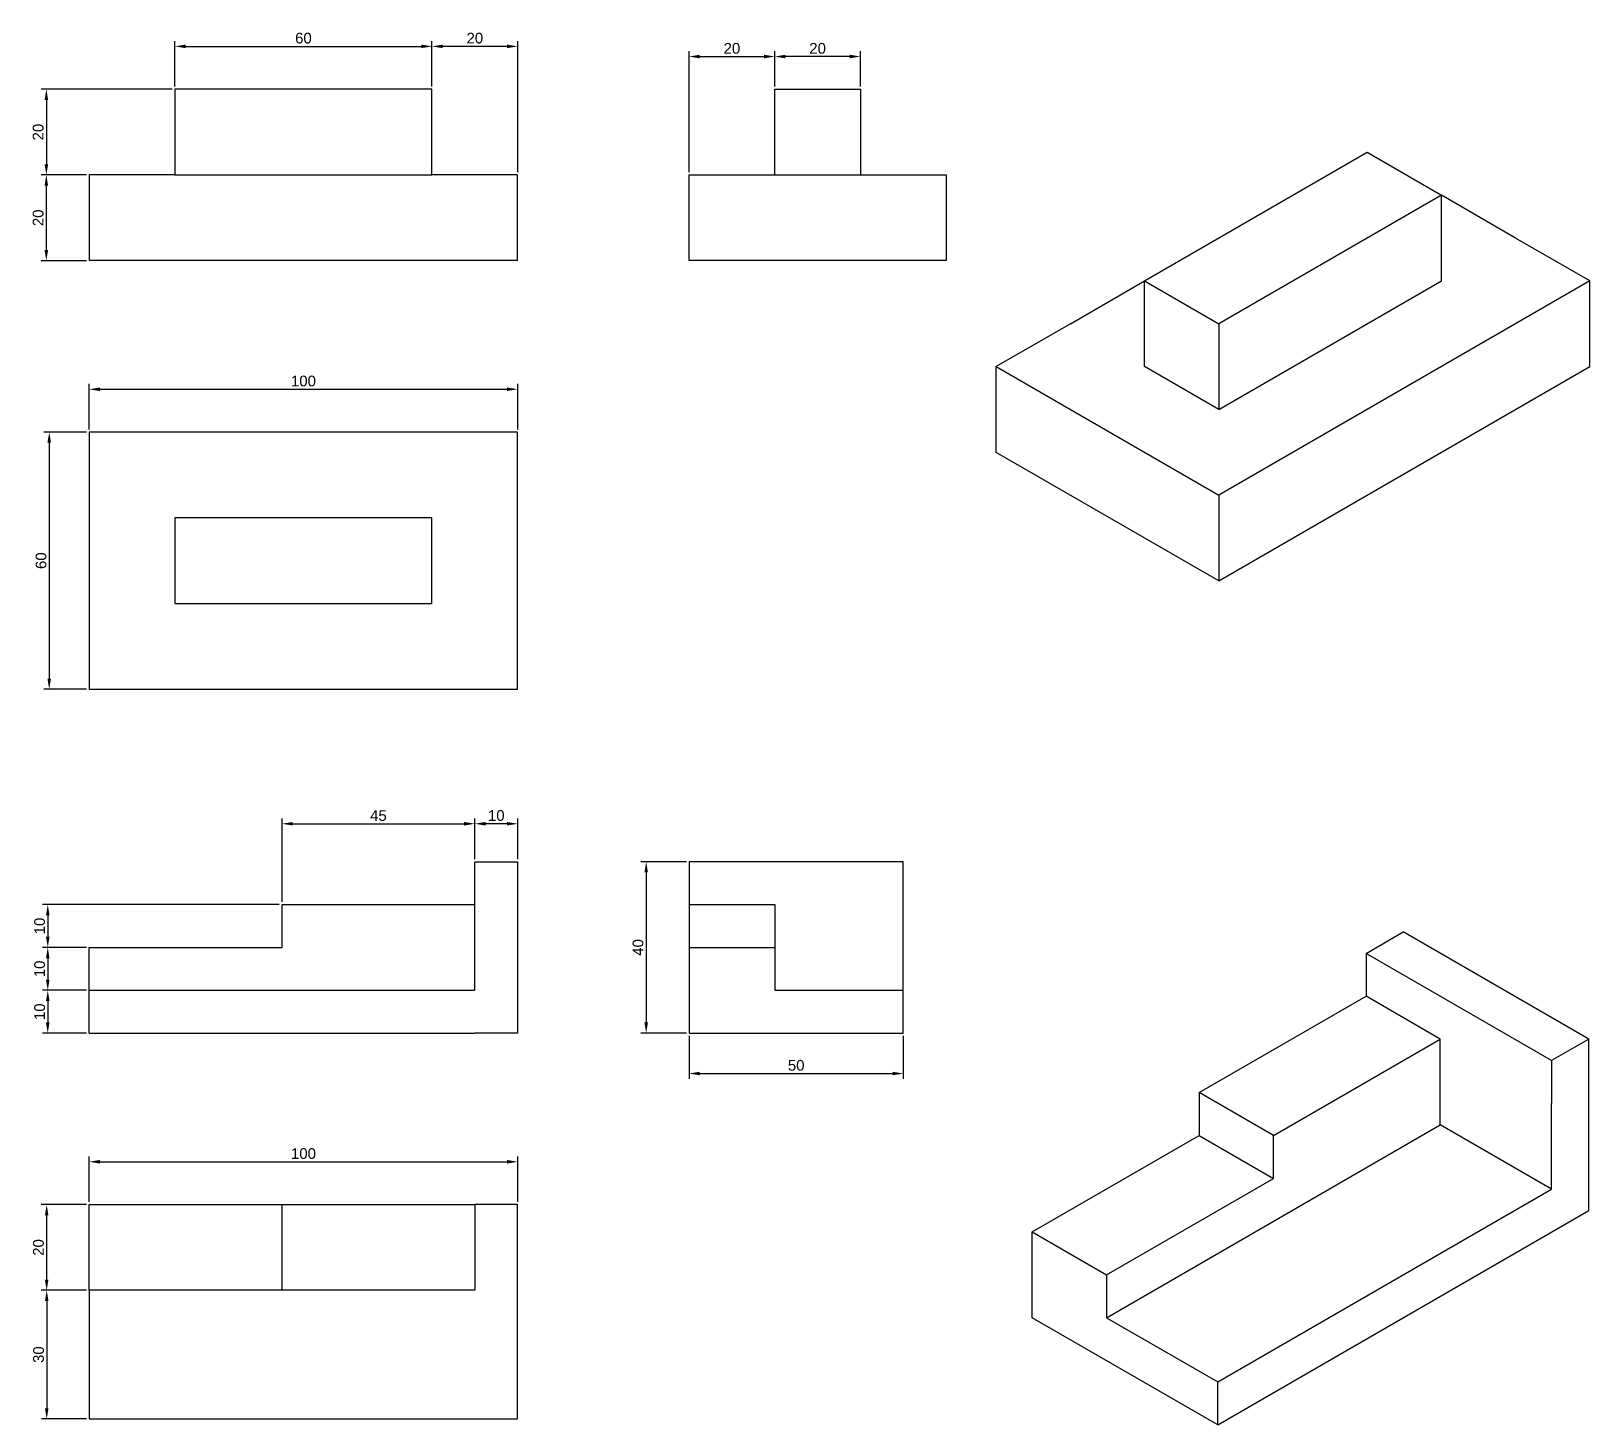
# Model space of a CAD drawing. Header units: millimetres. Extents: x 27 to 432, y 29 to 1603.
# Drawn here: x 26.7 to 390.5, y 29 to 354.2 of the extents above; entities that cross this region are included whole.
import ezdxf

# ---------------------------------------------------------------- set-up
doc = ezdxf.new("R2010")
doc.units = ezdxf.units.MM
doc.layers.get('0').update_dxf_attribs({"color": 172})
doc.styles.get("Standard").update_dxf_attribs({"font": 'arial.ttf'})
doc.dimstyles.new('ISO-25', dxfattribs={"dimtxt": 2.5, "dimasz": 2.5, "dimexe": 1.25, "dimexo": 0.625, "dimtad": 1, "dimtxsty": 'Standard', "dimcen": 2.5, "dimadec": 0, "dimazin": 0, "dimtfac": 1, "dimtmove": 0, "dimatfit": 3, "dimfxl": 1, "dimarcsym": 0})

msp = doc.modelspace()

# ---------------------------------------------------------------- blocks, each defined once
blk = doc.blocks.new('*D1')
at = {"color": 0, "lineweight": -2, "transparency": 16777216}
for p, q in [((179.62, 160.41), (169, 160.41)), ((170.25, 157.91), (170.25, 122.91)), ((179.62, 120.41), (169, 120.41))]:
    blk.add_line(p, q, dxfattribs=at)
at = {"color": 0, "transparency": 16777216}
for points in [[(169.83, 157.91), (170.66, 157.91), (170.25, 160.41)], [(169.83, 122.91), (170.66, 122.91), (170.25, 120.41)]]:
    blk.add_solid(points, dxfattribs=at)
at = {"layer": 'Defpoints', "color": 0, "transparency": 16777216}
for p in [(180.25, 160.41), (170.25, 120.41), (180.25, 120.41)]:
    blk.add_point(p, dxfattribs=at)
at = {"color": 0, "transparency": 16777216, "insert": (168.34, 140.41), "char_height": 2.5, "attachment_point": 5, "rotation": 90}
blk.add_mtext('40', dxfattribs=at)
blk = doc.blocks.new('*D2')
at = {"color": 0, "lineweight": -2, "transparency": 16777216}
for p, q in [((39.62, 130.41), (29.33, 130.41)), ((30.58, 127.91), (30.58, 122.91)), ((39.62, 120.41), (29.33, 120.41))]:
    blk.add_line(p, q, dxfattribs=at)
at = {"color": 0, "transparency": 16777216}
for points in [[(30.16, 127.91), (30.99, 127.91), (30.58, 130.41)], [(30.16, 122.91), (30.99, 122.91), (30.58, 120.41)]]:
    blk.add_solid(points, dxfattribs=at)
at = {"layer": 'Defpoints', "color": 0, "transparency": 16777216}
for p in [(40.25, 130.41), (30.58, 120.41), (40.25, 120.41)]:
    blk.add_point(p, dxfattribs=at)
at = {"color": 0, "transparency": 16777216, "insert": (28.68, 125.41), "char_height": 2.5, "attachment_point": 5, "rotation": 90}
blk.add_mtext('10', dxfattribs=at)
blk = doc.blocks.new('*D3')
at = {"color": 0, "lineweight": -2, "transparency": 16777216}
for p, q in [((39.62, 140.41), (29.33, 140.41)), ((30.58, 137.91), (30.58, 132.91)), ((39.62, 130.41), (29.33, 130.41))]:
    blk.add_line(p, q, dxfattribs=at)
at = {"color": 0, "transparency": 16777216}
for points in [[(30.16, 137.91), (30.99, 137.91), (30.58, 140.41)], [(30.16, 132.91), (30.99, 132.91), (30.58, 130.41)]]:
    blk.add_solid(points, dxfattribs=at)
at = {"layer": 'Defpoints', "color": 0, "transparency": 16777216}
for p in [(40.25, 140.41), (30.58, 130.41), (40.25, 130.41)]:
    blk.add_point(p, dxfattribs=at)
at = {"color": 0, "transparency": 16777216, "insert": (28.68, 135.41), "char_height": 2.5, "attachment_point": 5, "rotation": 90}
blk.add_mtext('10', dxfattribs=at)
blk = doc.blocks.new('*D4')
at = {"color": 0, "lineweight": -2, "transparency": 16777216}
for p, q in [((84.62, 150.41), (29.33, 150.41)), ((30.58, 147.91), (30.58, 142.91)), ((39.62, 140.41), (29.33, 140.41))]:
    blk.add_line(p, q, dxfattribs=at)
at = {"color": 0, "transparency": 16777216}
for points in [[(30.16, 147.91), (30.99, 147.91), (30.58, 150.41)], [(30.16, 142.91), (30.99, 142.91), (30.58, 140.41)]]:
    blk.add_solid(points, dxfattribs=at)
at = {"layer": 'Defpoints', "color": 0, "transparency": 16777216}
for p in [(85.25, 150.41), (30.58, 140.41), (40.25, 140.41)]:
    blk.add_point(p, dxfattribs=at)
at = {"color": 0, "transparency": 16777216, "insert": (28.68, 145.41), "char_height": 2.5, "attachment_point": 5, "rotation": 90}
blk.add_mtext('10', dxfattribs=at)
blk = doc.blocks.new('*D5')
at = {"color": 0, "lineweight": -2, "transparency": 16777216}
for p, q in [((180.25, 119.78), (180.25, 109.74)), ((230.25, 119.78), (230.25, 109.74)), ((182.75, 110.99), (227.75, 110.99))]:
    blk.add_line(p, q, dxfattribs=at)
at = {"color": 0, "transparency": 16777216}
for points in [[(182.75, 111.41), (182.75, 110.58), (180.25, 110.99)], [(227.75, 111.41), (227.75, 110.58), (230.25, 110.99)]]:
    blk.add_solid(points, dxfattribs=at)
at = {"layer": 'Defpoints', "color": 0, "transparency": 16777216}
for p in [(180.25, 120.41), (230.25, 120.41), (230.25, 110.99)]:
    blk.add_point(p, dxfattribs=at)
at = {"color": 0, "transparency": 16777216, "insert": (205.25, 112.9), "char_height": 2.5, "attachment_point": 5}
blk.add_mtext('50', dxfattribs=at)
blk = doc.blocks.new('*D6')
at = {"color": 0, "lineweight": -2, "transparency": 16777216}
for p, q in [((39.62, 80.41), (29.07, 80.41)), ((30.32, 77.91), (30.32, 62.91)), ((39.62, 60.41), (29.07, 60.41))]:
    blk.add_line(p, q, dxfattribs=at)
at = {"color": 0, "transparency": 16777216}
for points in [[(29.9, 77.91), (30.73, 77.91), (30.32, 80.41)], [(29.9, 62.91), (30.73, 62.91), (30.32, 60.41)]]:
    blk.add_solid(points, dxfattribs=at)
at = {"layer": 'Defpoints', "color": 0, "transparency": 16777216}
for p in [(40.25, 80.41), (30.32, 60.41), (40.25, 60.41)]:
    blk.add_point(p, dxfattribs=at)
at = {"color": 0, "transparency": 16777216, "insert": (28.41, 70.41), "char_height": 2.5, "attachment_point": 5, "rotation": 90}
blk.add_mtext('20', dxfattribs=at)
blk = doc.blocks.new('*D7')
at = {"color": 0, "lineweight": -2, "transparency": 16777216}
for p, q in [((39.62, 60.41), (29.08, 60.41)), ((30.33, 57.91), (30.33, 32.91)), ((39.62, 30.41), (29.08, 30.41))]:
    blk.add_line(p, q, dxfattribs=at)
at = {"color": 0, "transparency": 16777216}
for points in [[(29.91, 57.91), (30.75, 57.91), (30.33, 60.41)], [(29.91, 32.91), (30.75, 32.91), (30.33, 30.41)]]:
    blk.add_solid(points, dxfattribs=at)
at = {"layer": 'Defpoints', "color": 0, "transparency": 16777216}
for p in [(40.25, 60.41), (30.33, 30.41), (40.25, 30.41)]:
    blk.add_point(p, dxfattribs=at)
at = {"color": 0, "transparency": 16777216, "insert": (28.43, 45.41), "char_height": 2.5, "attachment_point": 5, "rotation": 90}
blk.add_mtext('30', dxfattribs=at)
blk = doc.blocks.new('*D8')
at = {"color": 0, "lineweight": -2, "transparency": 16777216}
for p, q in [((40.25, 81.03), (40.25, 91.66)), ((140.25, 81.03), (140.25, 91.66)), ((42.75, 90.41), (137.75, 90.41))]:
    blk.add_line(p, q, dxfattribs=at)
at = {"color": 0, "transparency": 16777216}
for points in [[(42.75, 90.83), (42.75, 89.99), (40.25, 90.41)], [(137.75, 90.83), (137.75, 89.99), (140.25, 90.41)]]:
    blk.add_solid(points, dxfattribs=at)
at = {"layer": 'Defpoints', "color": 0, "transparency": 16777216}
for p in [(140.25, 90.41), (40.25, 80.41), (140.25, 80.41)]:
    blk.add_point(p, dxfattribs=at)
at = {"color": 0, "transparency": 16777216, "insert": (90.25, 92.31), "char_height": 2.5, "attachment_point": 5}
blk.add_mtext('100', dxfattribs=at)
blk = doc.blocks.new('*D9')
at = {"color": 0, "lineweight": -2, "transparency": 16777216}
for p, q in [((130.25, 161.03), (130.25, 170.52)), ((137.75, 169.27), (132.75, 169.27)), ((140.25, 161.03), (140.25, 170.52))]:
    blk.add_line(p, q, dxfattribs=at)
at = {"color": 0, "transparency": 16777216}
for points in [[(132.75, 169.69), (132.75, 168.86), (130.25, 169.27)], [(137.75, 169.69), (137.75, 168.86), (140.25, 169.27)]]:
    blk.add_solid(points, dxfattribs=at)
at = {"layer": 'Defpoints', "color": 0, "transparency": 16777216}
for p in [(130.25, 169.27), (130.25, 160.41), (140.25, 160.41)]:
    blk.add_point(p, dxfattribs=at)
at = {"color": 0, "transparency": 16777216, "insert": (135.25, 171.18), "char_height": 2.5, "attachment_point": 5}
blk.add_mtext('10', dxfattribs=at)
blk = doc.blocks.new('*D10')
at = {"color": 0, "lineweight": -2, "transparency": 16777216}
for p, q in [((85.25, 151.03), (85.25, 170.52)), ((87.75, 169.27), (127.75, 169.27)), ((130.25, 161.03), (130.25, 170.52))]:
    blk.add_line(p, q, dxfattribs=at)
at = {"color": 0, "transparency": 16777216}
for points in [[(87.75, 169.69), (87.75, 168.86), (85.25, 169.27)], [(127.75, 169.69), (127.75, 168.86), (130.25, 169.27)]]:
    blk.add_solid(points, dxfattribs=at)
at = {"layer": 'Defpoints', "color": 0, "transparency": 16777216}
for p in [(130.25, 169.27), (130.25, 160.41), (85.25, 150.41)]:
    blk.add_point(p, dxfattribs=at)
at = {"color": 0, "transparency": 16777216, "insert": (107.75, 171.17), "char_height": 2.5, "attachment_point": 5}
blk.add_mtext('45', dxfattribs=at)
blk = doc.blocks.new('*D11')
at = {"color": 0, "lineweight": -2, "transparency": 16777216}
for p, q in [((40.25, 261.28), (40.25, 271.9)), ((42.75, 270.65), (137.75, 270.65)), ((140.25, 261.28), (140.25, 271.9))]:
    blk.add_line(p, q, dxfattribs=at)
at = {"color": 0, "transparency": 16777216}
for points in [[(42.75, 271.07), (42.75, 270.24), (40.25, 270.65)], [(137.75, 271.07), (137.75, 270.24), (140.25, 270.65)]]:
    blk.add_solid(points, dxfattribs=at)
at = {"layer": 'Defpoints', "color": 0, "transparency": 16777216}
for p in [(140.25, 270.65), (40.25, 260.65), (140.25, 260.65)]:
    blk.add_point(p, dxfattribs=at)
at = {"color": 0, "transparency": 16777216, "insert": (90.25, 272.56), "char_height": 2.5, "attachment_point": 5}
blk.add_mtext('100', dxfattribs=at)
blk = doc.blocks.new('*D12')
at = {"color": 0, "lineweight": -2, "transparency": 16777216}
for p, q in [((39.62, 260.65), (29.67, 260.65)), ((30.92, 258.15), (30.92, 203.15)), ((39.62, 200.65), (29.67, 200.65))]:
    blk.add_line(p, q, dxfattribs=at)
at = {"color": 0, "transparency": 16777216}
for points in [[(30.5, 258.15), (31.33, 258.15), (30.92, 260.65)], [(30.5, 203.15), (31.33, 203.15), (30.92, 200.65)]]:
    blk.add_solid(points, dxfattribs=at)
at = {"layer": 'Defpoints', "color": 0, "transparency": 16777216}
for p in [(40.25, 260.65), (30.92, 200.65), (40.25, 200.65)]:
    blk.add_point(p, dxfattribs=at)
at = {"color": 0, "transparency": 16777216, "insert": (29.02, 230.65), "char_height": 2.5, "attachment_point": 5, "rotation": 90}
blk.add_mtext('60', dxfattribs=at)
blk = doc.blocks.new('*D13')
at = {"color": 0, "lineweight": -2, "transparency": 16777216}
for p, q in [((180.25, 321.28), (180.25, 349.53)), ((200.25, 341.28), (200.25, 349.53)), ((182.75, 348.28), (197.75, 348.28))]:
    blk.add_line(p, q, dxfattribs=at)
at = {"color": 0, "transparency": 16777216}
for points in [[(182.75, 348.7), (182.75, 347.86), (180.25, 348.28)], [(197.75, 348.7), (197.75, 347.86), (200.25, 348.28)]]:
    blk.add_solid(points, dxfattribs=at)
at = {"layer": 'Defpoints', "color": 0, "transparency": 16777216}
for p in [(200.25, 348.28), (200.25, 340.65), (180.25, 320.65)]:
    blk.add_point(p, dxfattribs=at)
at = {"color": 0, "transparency": 16777216, "insert": (190.25, 350.18), "char_height": 2.5, "attachment_point": 5}
blk.add_mtext('20', dxfattribs=at)
blk = doc.blocks.new('*D14')
at = {"color": 0, "lineweight": -2, "transparency": 16777216}
for p, q in [((200.25, 348.91), (200.25, 349.53)), ((220.25, 341.28), (220.25, 349.53)), ((217.75, 348.28), (202.75, 348.28))]:
    blk.add_line(p, q, dxfattribs=at)
at = {"color": 0, "transparency": 16777216}
for points in [[(202.75, 348.7), (202.75, 347.86), (200.25, 348.28)], [(217.75, 348.7), (217.75, 347.86), (220.25, 348.28)]]:
    blk.add_solid(points, dxfattribs=at)
at = {"layer": 'Defpoints', "color": 0, "transparency": 16777216}
for p in [(200.25, 348.28), (200.25, 348.28), (220.25, 340.65)]:
    blk.add_point(p, dxfattribs=at)
at = {"color": 0, "transparency": 16777216, "insert": (210.25, 350.18), "char_height": 2.5, "attachment_point": 5}
blk.add_mtext('20', dxfattribs=at)
blk = doc.blocks.new('*D15')
at = {"color": 0, "lineweight": -2, "transparency": 16777216}
for p, q in [((59.62, 340.65), (29, 340.65)), ((30.25, 338.15), (30.25, 323.15)), ((39.62, 320.65), (29, 320.65))]:
    blk.add_line(p, q, dxfattribs=at)
at = {"color": 0, "transparency": 16777216}
for points in [[(29.83, 338.15), (30.66, 338.15), (30.25, 340.65)], [(29.83, 323.15), (30.66, 323.15), (30.25, 320.65)]]:
    blk.add_solid(points, dxfattribs=at)
at = {"layer": 'Defpoints', "color": 0, "transparency": 16777216}
for p in [(60.25, 340.65), (30.25, 320.65), (40.25, 320.65)]:
    blk.add_point(p, dxfattribs=at)
at = {"color": 0, "transparency": 16777216, "insert": (28.34, 330.65), "char_height": 2.5, "attachment_point": 5, "rotation": 90}
blk.add_mtext('20', dxfattribs=at)
blk = doc.blocks.new('*D16')
at = {"color": 0, "lineweight": -2, "transparency": 16777216}
for p, q in [((29.62, 320.65), (29, 320.65)), ((30.25, 303.15), (30.25, 318.15)), ((39.62, 300.65), (29, 300.65))]:
    blk.add_line(p, q, dxfattribs=at)
at = {"color": 0, "transparency": 16777216}
for points in [[(29.83, 318.15), (30.66, 318.15), (30.25, 320.65)], [(29.83, 303.15), (30.66, 303.15), (30.25, 300.65)]]:
    blk.add_solid(points, dxfattribs=at)
at = {"layer": 'Defpoints', "color": 0, "transparency": 16777216}
for p in [(30.25, 320.65), (30.25, 320.65), (40.25, 300.65)]:
    blk.add_point(p, dxfattribs=at)
at = {"color": 0, "transparency": 16777216, "insert": (28.34, 310.65), "char_height": 2.5, "attachment_point": 5, "rotation": 90}
blk.add_mtext('20', dxfattribs=at)
blk = doc.blocks.new('*D17')
at = {"color": 0, "lineweight": -2, "transparency": 16777216}
for p, q in [((60.25, 341.28), (60.25, 351.9)), ((62.75, 350.65), (117.75, 350.65)), ((120.25, 341.28), (120.25, 351.9))]:
    blk.add_line(p, q, dxfattribs=at)
at = {"color": 0, "transparency": 16777216}
for points in [[(62.75, 351.07), (62.75, 350.24), (60.25, 350.65)], [(117.75, 351.07), (117.75, 350.24), (120.25, 350.65)]]:
    blk.add_solid(points, dxfattribs=at)
at = {"layer": 'Defpoints', "color": 0, "transparency": 16777216}
for p in [(120.25, 350.65), (60.25, 340.65), (120.25, 340.65)]:
    blk.add_point(p, dxfattribs=at)
at = {"color": 0, "transparency": 16777216, "insert": (90.25, 352.56), "char_height": 2.5, "attachment_point": 5}
blk.add_mtext('60', dxfattribs=at)
blk = doc.blocks.new('*D18')
at = {"color": 0, "lineweight": -2, "transparency": 16777216}
for p, q in [((120.25, 351.28), (120.25, 351.9)), ((137.75, 350.65), (122.75, 350.65)), ((140.25, 321.28), (140.25, 351.9))]:
    blk.add_line(p, q, dxfattribs=at)
at = {"color": 0, "transparency": 16777216}
for points in [[(122.75, 351.07), (122.75, 350.24), (120.25, 350.65)], [(137.75, 351.07), (137.75, 350.24), (140.25, 350.65)]]:
    blk.add_solid(points, dxfattribs=at)
at = {"layer": 'Defpoints', "color": 0, "transparency": 16777216}
for p in [(120.25, 350.65), (120.25, 350.65), (140.25, 320.65)]:
    blk.add_point(p, dxfattribs=at)
at = {"color": 0, "transparency": 16777216, "insert": (130.25, 352.56), "char_height": 2.5, "attachment_point": 5}
blk.add_mtext('20', dxfattribs=at)

# ---------------------------------------------------------------- dimensions: what is measured, and where the dimension line sits
at = {"color": 5}
for base, p1, p2, picture, middle in [((120.246, 350.654), (60.246, 340.654), (120.246, 340.654), '*D17', (90.246, 352.556)), ((120.246, 350.654), (140.246, 320.654), (120.246, 350.654), '*D18', (130.246, 352.556)), ((200.246, 348.281), (180.246, 320.654), (200.246, 340.654), '*D13', (190.246, 350.183)), ((200.246, 348.281), (220.246, 340.654), (200.246, 348.281), '*D14', (210.246, 350.183)), ((140.246, 270.654), (40.246, 260.654), (140.246, 260.654), '*D11', (90.246, 272.556)), ((130.246, 169.275), (85.246, 150.41), (130.246, 160.41), '*D10', (107.746, 171.171)), ((130.246, 169.275), (140.246, 160.41), (130.246, 160.41), '*D9', (135.246, 171.176)), ((230.246, 110.994), (180.246, 120.41), (230.246, 120.41), '*D5', (205.246, 112.895)), ((140.246, 90.41), (40.246, 80.41), (140.246, 80.41), '*D8', (90.246, 92.311))]:
    dim = msp.add_linear_dim(base=base, p1=p1, p2=p2, dimstyle='ISO-25', dxfattribs=at)
    dim.commit()
    dim.dimension.update_dxf_attribs({"geometry": picture, "text_midpoint": middle})
for base, p1, p2, picture, middle in [((30.246, 320.654), (60.246, 340.654), (40.246, 320.654), '*D15', (28.345, 330.654)), ((30.246, 320.654), (40.246, 300.654), (30.246, 320.654), '*D16', (28.345, 310.654)), ((30.917, 200.654), (40.246, 260.654), (40.246, 200.654), '*D12', (29.016, 230.654)), ((170.246, 120.41), (180.246, 160.41), (180.246, 120.41), '*D1', (168.345, 140.41)), ((30.577, 140.41), (85.246, 150.41), (40.246, 140.41), '*D4', (28.675, 145.41)), ((30.577, 130.41), (40.246, 140.41), (40.246, 130.41), '*D3', (28.675, 135.41)), ((30.577, 120.41), (40.246, 130.41), (40.246, 120.41), '*D2', (28.675, 125.41)), ((30.316, 60.41), (40.246, 80.41), (40.246, 60.41), '*D6', (28.414, 70.41)), ((30.331, 30.41), (40.246, 60.41), (40.246, 30.41), '*D7', (28.429, 45.41))]:
    dim = msp.add_linear_dim(base=base, p1=p1, p2=p2, angle=90, dimstyle='ISO-25', dxfattribs=at)
    dim.commit()
    dim.dimension.update_dxf_attribs({"geometry": picture, "text_midpoint": middle})

# ---------------------------------------------------------------- linework, layer by layer
at = {"color": 0}
for p, q in [((200.246, 320.654), (200.246, 340.654)), ((200.246, 340.654), (220.246, 340.654)), ((220.246, 340.654), (220.246, 320.654)), ((180.246, 300.654), (180.246, 320.654)), ((180.246, 320.654), (200.246, 320.654)), ((200.246, 320.654), (220.246, 320.654)), ((220.246, 320.654), (240.246, 320.654)), ((240.246, 320.654), (240.246, 300.654)), ((240.246, 300.654), (180.246, 300.654)), ((338.264, 139.032), (346.925, 144.032)), ((390.226, 119.032), (346.925, 144.032)), ((381.566, 114.032), (338.264, 139.032)), ((338.264, 139.032), (338.264, 129.032)), ((299.293, 106.532), (338.264, 129.032)), ((355.585, 119.032), (338.264, 129.032)), ((316.614, 96.532), (355.585, 119.032)), ((355.585, 99.032), (355.585, 119.032)), ((390.226, 119.032), (381.566, 114.032)), ((390.226, 79.032), (390.226, 119.032)), ((381.566, 114.032), (381.566, 104.032)), ((316.614, 96.532), (299.293, 106.532)), ((299.293, 106.532), (299.293, 96.532)), ((381.566, 84.032), (381.566, 104.032)), ((277.643, 54.032), (355.585, 99.032)), ((381.566, 84.032), (355.585, 99.032)), ((260.322, 74.032), (299.293, 96.532)), ((299.293, 96.532), (316.614, 86.532)), ((316.614, 86.532), (316.614, 96.532)), ((277.643, 64.032), (316.614, 86.532)), ((303.623, 39.032), (381.566, 84.032)), ((303.623, 29.032), (390.226, 79.032)), ((260.322, 64.032), (260.322, 74.032)), ((260.322, 74.032), (277.643, 64.032)), ((260.322, 54.032), (260.322, 64.032)), ((277.643, 64.032), (277.643, 54.032)), ((303.623, 29.032), (260.322, 54.032)), ((277.643, 54.032), (303.623, 39.032)), ((303.623, 29.032), (303.623, 39.032))]:
    msp.add_line(p, q, dxfattribs=at)
at = {"layer": 'Defpoints'}
for p, q in [((120.246, 340.654), (60.246, 340.654)), ((60.246, 340.654), (60.246, 320.654)), ((120.246, 320.654), (120.246, 340.654)), ((286.555, 295.93), (338.516, 325.93)), ((338.516, 325.93), (355.837, 315.93)), ((60.246, 320.654), (40.246, 320.654)), ((40.246, 320.654), (40.246, 300.654)), ((60.246, 320.654), (120.246, 320.654)), ((140.246, 320.654), (120.246, 320.654)), ((140.246, 300.654), (140.246, 320.654)), ((355.837, 315.93), (303.875, 285.93)), ((355.837, 295.93), (355.837, 315.93)), ((373.157, 305.93), (355.837, 315.93)), ((390.478, 295.93), (373.157, 305.93)), ((140.246, 300.654), (40.246, 300.654)), ((269.234, 285.93), (286.555, 295.93)), ((286.555, 275.93), (286.555, 295.93)), ((286.555, 295.93), (303.875, 285.93)), ((390.478, 295.93), (303.875, 245.93)), ((303.875, 265.93), (355.837, 295.93)), ((390.478, 275.93), (390.478, 295.93)), ((269.234, 285.93), (251.914, 275.93)), ((303.875, 285.93), (303.875, 265.93)), ((251.914, 255.93), (251.914, 275.93)), ((251.914, 275.93), (303.875, 245.93)), ((303.875, 265.93), (286.555, 275.93)), ((303.875, 225.93), (390.478, 275.93)), ((140.246, 260.654), (40.246, 260.654)), ((40.246, 260.654), (40.246, 200.654)), ((140.246, 200.654), (140.246, 260.654)), ((303.875, 225.93), (251.914, 255.93)), ((303.875, 245.93), (303.875, 225.93)), ((60.246, 240.654), (60.246, 220.654)), ((120.246, 240.654), (60.246, 240.654)), ((120.246, 220.654), (120.246, 240.654)), ((60.246, 220.654), (120.246, 220.654)), ((40.246, 200.654), (140.246, 200.654)), ((130.246, 130.41), (130.246, 160.41)), ((130.246, 160.41), (140.246, 160.41)), ((140.246, 160.41), (140.246, 120.41)), ((180.246, 160.41), (180.246, 120.41)), ((230.246, 160.41), (180.246, 160.41)), ((230.246, 120.41), (230.246, 160.41)), ((85.246, 150.41), (130.246, 150.41)), ((85.246, 140.41), (85.246, 150.41)), ((180.246, 150.41), (200.246, 150.41)), ((200.246, 150.41), (200.246, 130.41)), ((40.246, 130.41), (40.246, 140.41)), ((40.246, 140.41), (85.246, 140.41)), ((180.246, 140.41), (200.246, 140.41)), ((40.246, 120.41), (40.246, 130.41)), ((40.246, 130.41), (130.246, 130.41)), ((200.246, 130.41), (230.246, 130.41)), ((40.246, 120.41), (130.246, 120.41)), ((140.246, 120.41), (130.246, 120.41)), ((180.246, 120.41), (230.246, 120.41)), ((40.246, 60.41), (40.246, 80.41)), ((40.246, 80.41), (130.246, 80.41)), ((85.246, 60.41), (85.246, 80.41)), ((140.246, 80.41), (130.246, 80.41)), ((130.246, 80.41), (130.246, 60.41)), ((140.246, 30.41), (140.246, 80.41)), ((130.246, 60.41), (40.246, 60.41)), ((40.246, 60.41), (40.246, 30.41)), ((40.246, 30.41), (140.246, 30.41))]:
    msp.add_line(p, q, dxfattribs=at)

msp.set_redraw_order([(e.dxf.handle, doc.entitydb.next_handle()) for e in msp.query("TEXT MTEXT ATTDEF DIMENSION ARC_DIMENSION")])  # texts and dimensions are drawn at this point

doc.saveas('drawing.dxf')
